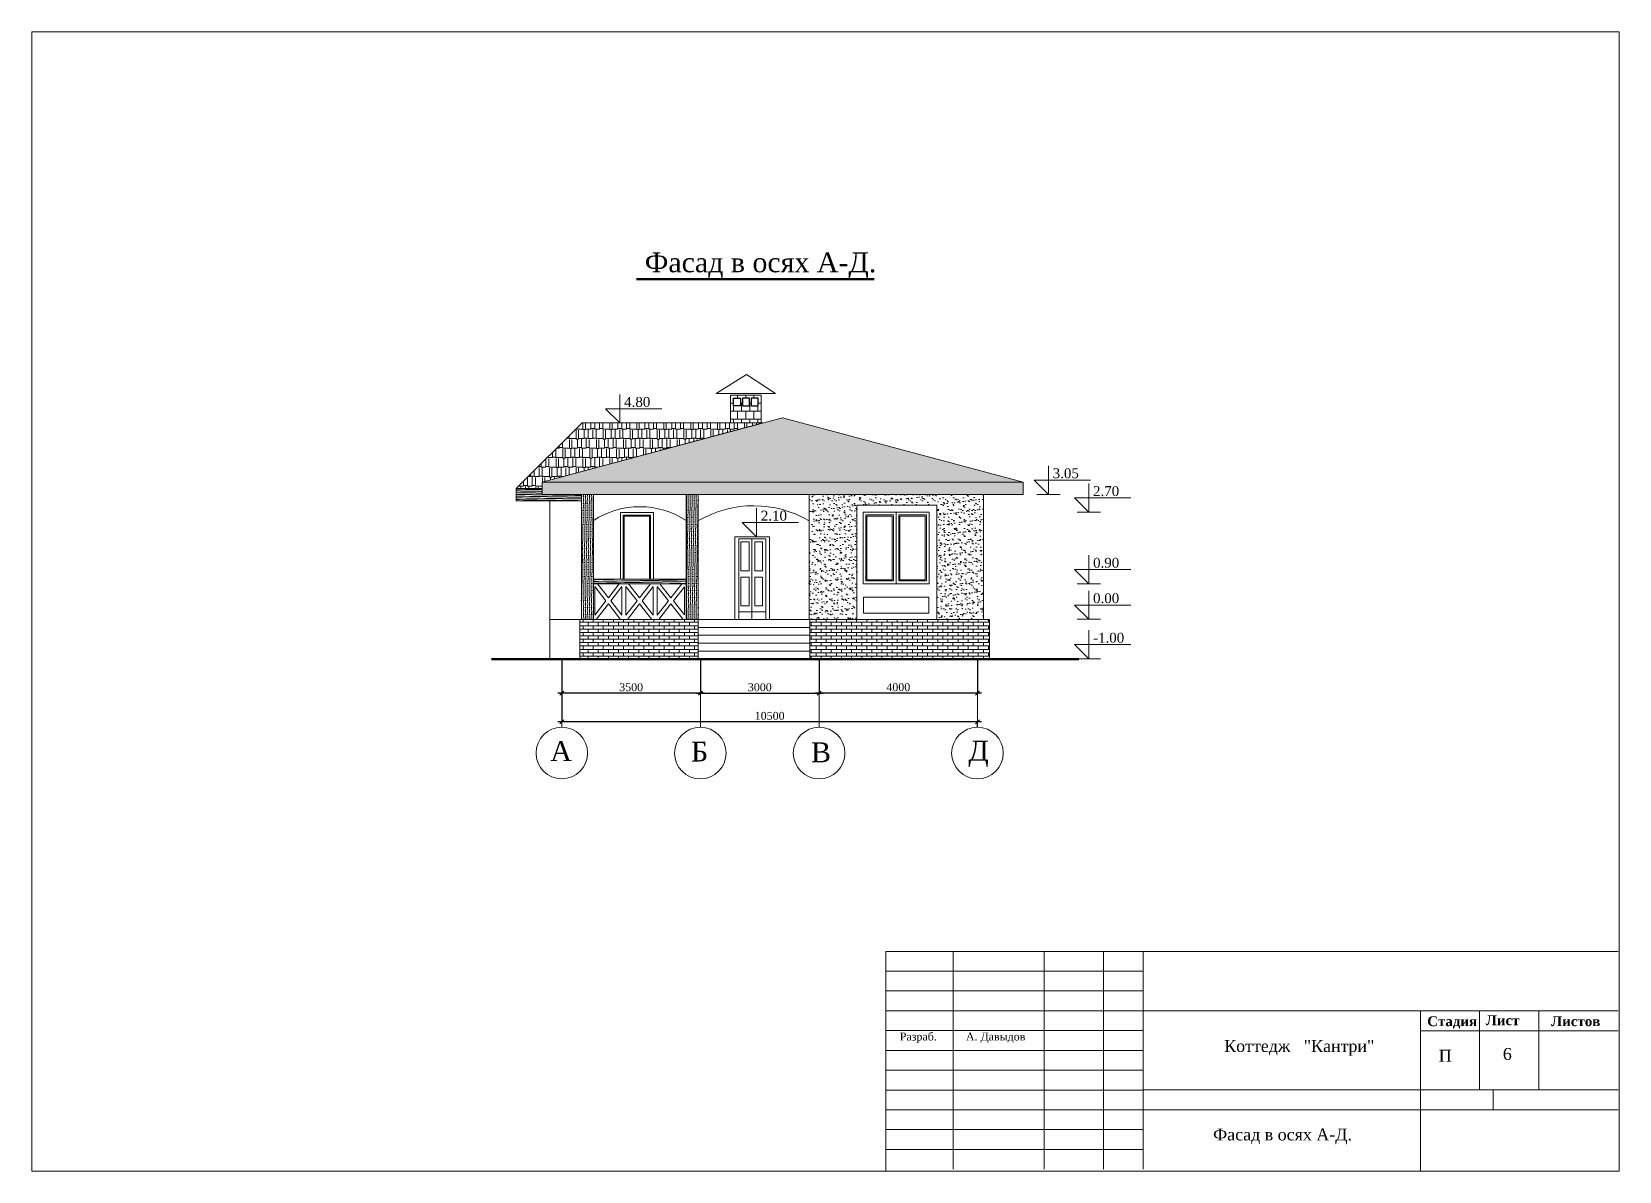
# Model space of a CAD drawing. Extents: x 1526320 to 3332998, y -546296 to 333165.
# Drawn here: x 1797402 to 1837504, y -267594 to -238809 of the extents above; entities that cross this region are included whole.
import ezdxf

# ---------------------------------------------------------------- set-up
doc = ezdxf.new("R2010")
doc.units = 0
doc.header["$LTSCALE"] = 500
doc.header["$MEASUREMENT"] = 0
doc.layers.get('0').update_dxf_attribs({"linetype": 'CONTINUOUS', "lineweight": 0})
doc.layers.add('Для печати', color=250, linetype='CONTINUOUS', lineweight=0)
doc.styles.add('NAKLON', font='TIMESBD.TTF', dxfattribs={"height": 500})
doc.styles.get("Standard").update_dxf_attribs({"font": 'TIMES.TTF', "height": 150})
doc.dimstyles.new('ISO-25', dxfattribs={"dimtxt": 300, "dimasz": 100, "dimexe": 0, "dimexo": 0, "dimgap": 50, "dimtad": 1, "dimdec": 0, "dimrnd": 10, "dimtxsty": 'Standard', "dimblk": 'OBLIQUE', "dimcen": 100, "dimdle": 100, "dimadec": 0, "dimazin": 0, "dimtfac": 1, "dimtdec": 0, "dimtmove": 0, "dimatfit": 3, "dimldrblk": 'OBLIQUE', "dimfxl": 0, "dimarcsym": 0})

msp = doc.modelspace()

# ---------------------------------------------------------------- texts
at = {"layer": 'Для печати', "color": 250, "linetype": 'Continuous', "lineweight": 15, "ltscale": 0.13}
msp.add_text('Фасад в осях А-Д.', height=500, dxfattribs=at).set_placement((1812887.2, -244884.8))
at = {"layer": 'Для печати', "color": 250, "linetype": 'Continuous', "lineweight": 15}
for s, height, p in [('4.80', 250, (1812366.8, -248284.9)), ('3.05', 250, (1823192.4, -250088.4)), ('2.70', 250, (1824210.8, -250537.5)), ('2.10', 250, (1815819.4, -251158.9)), ('0.90', 250, (1824212.4, -252347.4)), ('0.00', 250, (1824212, -253243.7)), ('-1.00', 250, (1824211.9, -254242.8)), ('Разраб.', 200, (1819328.5, -264290.8)), ('А. Давыдов', 200, (1820998.9, -264290.8)), ('П', 300, (1832945.4, -264824.3)), ('6', 300, (1834562.9, -264779.9)), ('Фасад в осях А-Д.', 300, (1827243.5, -266815.6))]:
    msp.add_text(s, height=height, dxfattribs=at).set_placement(p)
at = {"layer": 'Для печати', "color": 250, "linetype": 'Continuous', "lineweight": 5}
for s, p in [('А', (1810501.2, -257231)), ('Б', (1814055.6, -257243.8)), ('В', (1817087.6, -257260.8)), ('Д', (1821060, -257220))]:
    msp.add_text(s, height=500, dxfattribs=at).set_placement(p)
at = {"layer": 'Для печати', "color": 250, "linetype": 'Continuous', "lineweight": 15, "ltscale": 0.13, "style": 'NAKLON'}
for s, p in [('Стадия', (1832652.8, -263929.2)), ('Лист', (1834132.3, -263905)), ('Листов', (1835781.6, -263929.2))]:
    msp.add_text(s, height=250, dxfattribs=at).set_placement(p)
at = {"layer": 'Для печати', "color": 250, "linetype": 'Continuous', "lineweight": 9}
msp.add_text('Коттедж   "Кантри"', height=300, dxfattribs=at).set_placement((1827524.9, -264580.7))

# ---------------------------------------------------------------- blocks, each defined once
blk = doc.blocks.new('_Oblique')
at = {"color": 0, "linetype": 'ByBlock', "lineweight": -2}
blk.add_line((-0.5, -0.5), (0.5, 0.5), dxfattribs=at)
blk = doc.blocks.new('*D49')
at = {"layer": 'Для печати', "color": 0, "linetype": 'Continuous', "lineweight": -2, "ltscale": 0.13}
for p, q in [((1817292, -254669), (1817292, -255519)), ((1821292, -254680), (1821292, -255519)), ((1821392, -255519), (1817192, -255519))]:
    blk.add_line(p, q, dxfattribs=at)
at = {"layer": 'Для печати', "color": 0, "linetype": 'Continuous', "lineweight": -2, "ltscale": 0.13, "xscale": 100, "yscale": 100, "zscale": 100, "rotation": 180}
blk.add_blockref('_Oblique', (1817292, -255519), dxfattribs=at)
at = {"layer": 'Для печати', "color": 0, "linetype": 'Continuous', "lineweight": -2, "ltscale": 0.13, "xscale": 100, "yscale": 100, "zscale": 100}
blk.add_blockref('_Oblique', (1821292, -255519), dxfattribs=at)
at = {"layer": 'Для печати', "color": 0, "linetype": 'Continuous', "lineweight": 5, "ltscale": 0.13, "insert": (1819292, -255368), "char_height": 200, "attachment_point": 5}
blk.add_mtext('4000', dxfattribs=at)
blk = doc.blocks.new('*D50')
at = {"layer": 'Для печати', "color": 0, "linetype": 'Continuous', "lineweight": -2, "ltscale": 0.13}
for p, q in [((1810793, -254695), (1810793, -256243)), ((1821392, -256243), (1810693, -256243)), ((1821292, -256378), (1821292, -256243))]:
    blk.add_line(p, q, dxfattribs=at)
at = {"layer": 'Для печати', "color": 0, "linetype": 'Continuous', "lineweight": -2, "ltscale": 0.13, "xscale": 100, "yscale": 100, "zscale": 100, "rotation": 180}
blk.add_blockref('_Oblique', (1810793, -256243), dxfattribs=at)
at = {"layer": 'Для печати', "color": 0, "linetype": 'Continuous', "lineweight": -2, "ltscale": 0.13, "xscale": 100, "yscale": 100, "zscale": 100}
blk.add_blockref('_Oblique', (1821292, -256243), dxfattribs=at)
at = {"layer": 'Для печати', "color": 0, "linetype": 'Continuous', "lineweight": 5, "ltscale": 0.13, "insert": (1816042, -256091), "char_height": 200, "attachment_point": 5}
blk.add_mtext('10500', dxfattribs=at)
blk = doc.blocks.new('*D51')
at = {"layer": 'Для печати', "color": 0, "linetype": 'Continuous', "lineweight": -2, "ltscale": 0.13}
for p, q in [((1810793, -254695), (1810793, -255519)), ((1814293, -254684), (1814293, -255519)), ((1814393, -255519), (1810693, -255519))]:
    blk.add_line(p, q, dxfattribs=at)
at = {"layer": 'Для печати', "color": 0, "linetype": 'Continuous', "lineweight": -2, "ltscale": 0.13, "xscale": 100, "yscale": 100, "zscale": 100, "rotation": 180}
blk.add_blockref('_Oblique', (1810793, -255519), dxfattribs=at)
at = {"layer": 'Для печати', "color": 0, "linetype": 'Continuous', "lineweight": -2, "ltscale": 0.13, "xscale": 100, "yscale": 100, "zscale": 100}
blk.add_blockref('_Oblique', (1814293, -255519), dxfattribs=at)
at = {"layer": 'Для печати', "color": 0, "linetype": 'Continuous', "lineweight": 5, "ltscale": 0.13, "insert": (1812543, -255368), "char_height": 200, "attachment_point": 5}
blk.add_mtext('3500', dxfattribs=at)
blk = doc.blocks.new('*D52')
at = {"layer": 'Для печати', "color": 0, "linetype": 'Continuous', "lineweight": -2, "ltscale": 0.13}
for p, q in [((1814293, -254684), (1814293, -255519)), ((1817292, -254669), (1817292, -255519)), ((1814193, -255519), (1817392, -255519))]:
    blk.add_line(p, q, dxfattribs=at)
at = {"layer": 'Для печати', "color": 0, "linetype": 'Continuous', "lineweight": -2, "ltscale": 0.13, "xscale": 100, "yscale": 100, "zscale": 100, "rotation": 180}
blk.add_blockref('_Oblique', (1814293, -255519), dxfattribs=at)
at = {"layer": 'Для печати', "color": 0, "linetype": 'Continuous', "lineweight": -2, "ltscale": 0.13, "xscale": 100, "yscale": 100, "zscale": 100}
blk.add_blockref('_Oblique', (1817292, -255519), dxfattribs=at)
at = {"layer": 'Для печати', "color": 0, "linetype": 'Continuous', "lineweight": 5, "ltscale": 0.13, "insert": (1815793, -255368), "char_height": 200, "attachment_point": 5}
blk.add_mtext('3000', dxfattribs=at)

# ---------------------------------------------------------------- dimensions: what is measured, and where the dimension line sits
at = {"layer": 'Для печати', "color": 250, "linetype": 'Continuous', "lineweight": 5, "ltscale": 0.13}
dim = msp.add_linear_dim(base=(1810792.6, -255519.5), p1=(1814292.7, -254684.2), p2=(1810792.6, -254695.4), angle=180, dimstyle='ISO-25', dxfattribs=at)
dim.commit()
dim.dimension.update_dxf_attribs({"geometry": '*D51', "text_midpoint": (1812542.6, -255367.7)})
at = {"layer": 'Для печати', "color": 250, "linetype": 'Continuous', "lineweight": 5}
for base, p1, p2, picture, middle in [((1810792.5505, -256243.1387), (1821292.102, -256378.3136), (1810792.5505, -254695.3923), '*D50', (1816042.3263, -256091.4084)), ((1817292.3, -255519.5), (1821292.1, -254680.4), (1817292.3, -254669.4), '*D49', (1819292.2, -255367.7))]:
    dim = msp.add_linear_dim(base=base, p1=p1, p2=p2, angle=180, dimstyle='ISO-25', dxfattribs=at)
    dim.commit()
    dim.dimension.update_dxf_attribs({"geometry": picture, "text_midpoint": middle})
dim = msp.add_linear_dim(base=(1817292.3, -255519.5), p1=(1814292.7, -254684.2), p2=(1817292.3, -254669.4), dimstyle='ISO-25', dxfattribs=at)
dim.commit()
dim.dimension.update_dxf_attribs({"geometry": '*D52', "text_midpoint": (1815792.5, -255367.7)})

# ---------------------------------------------------------------- hatches: boundary and pattern name
at = {"layer": 'Для печати', "linetype": 'Continuous', "lineweight": 0, "ltscale": 1.3}
h = msp.add_hatch(dxfattribs=at)
h.set_pattern_fill('AR-B88', color=250, style=0)
h.set_pattern_definition([(180, (2369460.88, 49906.3), (0, 203.2), []), (90, (2369460.88, 49906.31), (101.6, 203.2), [203.2, -203.2])])
h.paths.add_polyline_path([(1815530.5, -248063.5), (1815354.5, -248063.5), (1815354.5, -248258.9), (1815530.5, -248258.9)], flags=16)
h.paths.add_polyline_path([(1815127.6, -248063.5), (1815303.6, -248063.5), (1815303.6, -248258.9), (1815127.6, -248258.9)], flags=16)
h.paths.add_polyline_path([(1815753.5, -248063.5), (1815577.5, -248063.5), (1815577.5, -248258.9), (1815753.5, -248258.9)], flags=16)
h.paths.add_polyline_path([(1815827.8, -247993.1), (1815053.2, -247993.1), (1815053.2, -248692.3), (1815827.8, -248692.2)])
at = {"layer": 'Для печати', "linetype": 'Continuous', "lineweight": 0, "ltscale": 0.13}
h = msp.add_hatch(dxfattribs=at)
h.set_pattern_fill('AR-RSHKE', color=250, scale=18, style=0)
h.set_pattern_definition([(180, (3632102.2, -39895.14), (-459, 216), [108, -90, 126, -54, 162, -72]), (180, (3631994.2, -39886.14), (-459, 216), [90, -342, 72, -108]), (180, (3631778.2, -39908.64), (-459, 216), [54, -558]), (90, (3632102.2, -39895.14), (153, 216), [207, -657]), (90, (3631994.2, -39895.14), (153, 216), [202.5, -661.5]), (90, (3631904.2, -39895.14), (153, 216), [189, -675]), (90, (3631778.2, -39908.64), (153, 216), [207, -657]), (90, (3631724.2, -39908.64), (153, 216), [207, -657]), (90, (3631562.2, -39895.14), (153, 216), [198, -666])])
h.paths.add_polyline_path([(1822442.4, -250185.7), (1816367.3, -248558.1), (1810292.2, -250185.7)])
h = msp.add_hatch(dxfattribs=at)
h.set_pattern_fill('AR-RSHKE', color=250, scale=20, style=0)
h.set_pattern_definition([(180, (3393766.6, -56365.74), (-510, 240), [120, -100, 140, -60, 180, -80]), (180, (3393646.6, -56355.74), (-510, 240), [100, -380, 80, -120]), (180, (3393406.6, -56380.74), (-510, 240), [60, -620]), (90, (3393766.59, -56365.74), (170, 240), [230, -730]), (90, (3393646.59, -56365.74), (170, 240), [225, -735]), (90, (3393546.59, -56365.74), (170, 240), [210, -750]), (90, (3393406.59, -56380.74), (170, 240), [230, -730]), (90, (3393346.59, -56380.74), (170, 240), [230, -730]), (90, (3393166.59, -56365.74), (170, 240), [220, -740])])
edge = h.paths.add_edge_path()
edge.add_line((1810291.9, -250345.1), (1810291.4, -250185.8))
edge.add_line((1810291.4, -250185.8), (1815867.3, -248692.1))
edge.add_line((1815867.3, -248692.1), (1811308.1, -248692.1))
edge.add_line((1811308.1, -248692.1), (1809642.4, -250345.1))
edge.add_line((1809642.4, -250345.1), (1810291.9, -250345.1))
at = {"layer": 'Для печати', "linetype": 'Continuous', "lineweight": 15, "ltscale": 0.13}
h = msp.add_hatch(dxfattribs=at)
h.set_pattern_fill('ANSI36', color=250, scale=400, angle=137, style=0)
h.set_pattern_definition([(358, (3632102.2, -39895.14), (85.7017225, -53.0232473), [125, -25, 0, -25])])
h.paths.add_polyline_path([(1810291.4, -250185.7), (1822442.4, -250185.7), (1822442.4, -250495.8), (1810291.8, -250495.8)])
at = {"layer": 'Для печати', "linetype": 'Continuous', "lineweight": 0, "ltscale": 0.13}
h = msp.add_hatch(dxfattribs=at)
h.set_pattern_fill('ANSI36', color=250, scale=350, angle=136, style=0)
h.set_pattern_definition([(359, (3632102.2, -39895.14), (75.7872964, -45.0795365), [109.375, -21.875, 0, -21.875])])
edge = h.paths.add_edge_path()
edge.add_line((1811291.3, -250495.9), (1811291.3, -250657.1))
edge.add_line((1811291.3, -250657.1), (1809641.8, -250657.1))
edge.add_line((1809641.8, -250657.1), (1809641.8, -250345.2))
edge.add_line((1809641.8, -250345.2), (1810291.8, -250345.2))
edge.add_line((1810291.8, -250345.2), (1810291.8, -250495.9))
edge.add_line((1810291.8, -250495.9), (1811291.2, -250495.9))
h = msp.add_hatch(dxfattribs=at)
h.set_pattern_fill('ANSI36', color=250, scale=400, angle=44, style=0)
h.set_pattern_definition([(89, (-12669.26, -77531.435), (-48.4652992, 88.3592936), [125, -25, 0, -25])])
h.paths.add_polyline_path([(1811590.5, -253654.4), (1811290.6, -253654.4), (1811291.1, -250495.8), (1811590.9, -250495.9)])
h = msp.add_hatch(dxfattribs=at)
h.set_pattern_fill('ANSI36', color=250, scale=400, angle=44, style=0)
h.set_pattern_definition([(89, (-10022.11, -77535.013), (-48.4652992, 88.3592936), [125, -25, 0, -25])])
h.paths.add_polyline_path([(1814237.7, -253658), (1813937.8, -253658), (1813938.2, -250499.4), (1814238.1, -250499.4)])
h = msp.add_hatch(dxfattribs=at)
h.set_pattern_fill('AR-SAND', color=250, scale=100, style=0)
h.set_pattern_definition([(37.5, (211190.74, -56365.73), (-6.299336, 192.682377), [0, -152, 0, -170, 0, -162.5]), (7.5, (211190.74, -56365.73), (176.97767, 282.214607), [0, -82, 0, -137, 0, -52.5]), (327.5, (211067.74, -56365.73), (311.414186, 0.565905), [0, -50, 0, -180, 0, -235]), (317.5, (211067.74, -56365.73), (300.61266, 87.767556), [0, -25, 0, -118, 0, -135])])
h.paths.add_polyline_path([(1817042, -250495.7), (1821442, -250495.7), (1821442, -253656.7), (1817042.5, -253656.7)])
h.paths.add_polyline_path([(1818245.1, -250770.3), (1820267.8, -250770.3), (1820267.8, -253652.4), (1818245.1, -253652.4)], flags=16)
at = {"layer": 'Для печати', "linetype": 'Continuous', "lineweight": 15, "ltscale": 0.13}
h = msp.add_hatch(dxfattribs=at)
h.set_pattern_fill('ANSI36', color=250, scale=350, angle=136, style=0)
h.set_pattern_definition([(181, (249666.497, -56362.852), (-75.7872964, -45.0795365), [109.375, -21.875, 0, -21.875])])
h.paths.add_polyline_path([(1811590.7, -252754.8), (1813937.2, -252756.5), (1813937.2, -252638.5), (1811590.6, -252638.5)])
at = {"layer": 'Для печати', "linetype": 'Continuous', "lineweight": 0, "ltscale": 0.13}
h = msp.add_hatch(dxfattribs=at)
h.set_pattern_fill('AR-BRSTD', color=250, scale=32, style=0)
h.paths.add_polyline_path([(1821592.4, -253656.7), (1811244.8, -253656.7), (1811245.2, -254656.9), (1821592.4, -254656.9)])
h.paths.add_polyline_path([(1817056.3, -253656.6), (1814239.1, -253654.8), (1814239.1, -254654.7), (1817055.9, -254654.7)])
at = {"layer": 'Для печати', "linetype": 'Continuous', "lineweight": 15, "ltscale": 0.13}
h = msp.add_hatch(dxfattribs=at)
h.set_pattern_fill('ANSI31', color=250, scale=1600, angle=135, style=0)
h.set_pattern_definition([(180, (15.4, -55.4), (-4e-14, -200), [])])
h.paths.add_polyline_path([(1817056.6, -253710.2), (1814254.5, -253710.2), (1814254.5, -254710.1), (1817056.6, -254710.1)])

# ---------------------------------------------------------------- linework, layer by layer
at = {"layer": 'Для печати', "color": 250, "linetype": 'Continuous', "lineweight": 50, "ltscale": 0.13}
for p, q in [((1818682.2, -245056.1), (1812681.4, -245056.1)), ((1823851, -254656.9), (1809013.7, -254656.9))]:
    msp.add_line(p, q, dxfattribs=at)
at = {"layer": 'Для печати', "color": 250, "linetype": 'Continuous', "lineweight": 15}
for p, q in [((1812258.3, -248691.6), (1812258.3, -247971.6)), ((1812258.3, -248691.6), (1811898.3, -248331.6)), ((1811898.3, -248331.6), (1813320.6, -248331.6)), ((1811962.6, -248691.6), (1812554, -248691.6)), ((1823083.9, -250495.1), (1823083.9, -249775.1)), ((1822723.9, -250135.1), (1824146.2, -250135.1)), ((1823083.9, -250495.1), (1822723.9, -250135.1)), ((1824102.4, -250944.2), (1824102.4, -250224.2)), ((1822788.2, -250495.1), (1823379.6, -250495.1)), ((1824102.4, -250944.2), (1823742.4, -250584.2)), ((1823742.4, -250584.2), (1825164.6, -250584.2)), ((1812270.2, -250955), (1812270.2, -252639.1)), ((1812339.7, -251019.7), (1812339.7, -252639.3)), ((1812339.7, -251019.7), (1813035.2, -251019.7)), ((1813035.2, -251019.5), (1813035.2, -252638)), ((1813104.8, -250953.9), (1813104.8, -252639.1)), ((1815710.9, -251565.5), (1815710.9, -250845.6)), ((1818402, -250949.3), (1820070.8, -250948.6)), ((1818402, -250950), (1818402, -252752.9)), ((1818471.6, -251014.7), (1819167.1, -251014.7)), ((1818471.6, -251014.7), (1818471.6, -252683.9)), ((1819167.1, -251014.5), (1819167.1, -252683.9)), ((1819236.6, -250949), (1819236.6, -252752.6)), ((1819305.6, -251014.5), (1819305.6, -252683.9)), ((1820001.1, -251014.7), (1819305.6, -251014.7)), ((1820001.1, -251014.7), (1820001.1, -252683.9)), ((1820070.8, -250949.4), (1820070.8, -252752.9)), ((1823806.7, -250944.2), (1824398.1, -250944.2)), ((1812367.5, -251049.4), (1812367.5, -252639.3)), ((1812367.5, -251049.4), (1813007.4, -251049.4)), ((1813007.4, -251049.4), (1813007.4, -252638.9)), ((1815710.9, -251565.5), (1815350.9, -251205.6)), ((1815350.9, -251205.6), (1816773.2, -251205.6)), ((1818499.4, -251044.4), (1819139.2, -251044.4)), ((1818499.4, -251044.4), (1818499.4, -252656.1)), ((1819139.2, -251044.4), (1819139.2, -252656.1)), ((1819333.5, -251044.4), (1819333.5, -252656.1)), ((1819973.3, -251044.4), (1819333.5, -251044.4)), ((1819973.3, -251044.4), (1819973.3, -252656.1)), ((1815216.3, -251564.9), (1815991.4, -251564.9)), ((1815266.3, -251614.9), (1815941.3, -251614.9)), ((1815266.3, -251614.9), (1815266.3, -253656.7)), ((1815266.4, -251614.9), (1815266.4, -253656.7)), ((1815311.9, -251694.9), (1815526.9, -251694.9)), ((1815311.9, -251694.9), (1815311.9, -252424.9)), ((1815415.2, -251565.5), (1816006.6, -251565.5)), ((1815526.9, -251694.9), (1815526.9, -252424.9)), ((1815591.4, -251614.9), (1815591.4, -253656.7)), ((1815671.4, -251694.9), (1815861.4, -251694.9)), ((1815671.4, -251694.9), (1815671.4, -252424.9)), ((1815861.4, -251694.9), (1815861.4, -252424.9)), ((1815941.4, -251614.9), (1815941.4, -253656.7)), ((1816041.6, -251565.4), (1816041.2, -253656.7)), ((1824103.9, -252754.1), (1824103.9, -252034.1)), ((1815311.9, -252424.9), (1815526.9, -252424.9)), ((1815311.9, -252584.9), (1815526.9, -252584.9)), ((1815311.9, -252584.9), (1815311.9, -253314.9)), ((1815526.9, -252584.9), (1815526.9, -253314.9)), ((1815671.4, -252424.9), (1815861.4, -252424.9)), ((1815671.4, -252584.9), (1815861.4, -252584.9)), ((1815671.4, -252584.9), (1815671.4, -253314.9)), ((1815861.4, -252584.9), (1815861.4, -253314.9)), ((1823743.9, -252394.1), (1825166.2, -252394.1)), ((1824103.9, -252754.1), (1823743.9, -252394.1)), ((1818402, -252752.9), (1820070.7, -252752.3)), ((1818471.6, -252683.9), (1819167.1, -252683.9)), ((1818499.4, -252656.1), (1819139.2, -252656.1)), ((1820001.1, -252683.9), (1819305.6, -252683.9)), ((1819973.3, -252656.1), (1819333.5, -252656.1)), ((1823808.2, -252754.1), (1824399.6, -252754.1)), ((1824103.5, -253650.4), (1824103.5, -252930.4)), ((1815311.9, -253314.9), (1815526.9, -253314.9)), ((1815671.4, -253314.9), (1815861.4, -253314.9)), ((1823743.5, -253290.4), (1825165.8, -253290.4)), ((1824103.5, -253650.4), (1823743.5, -253290.4)), ((1815268.2, -253464.9), (1815941.4, -253464.9)), ((1823807.8, -253650.4), (1824399.2, -253650.4)), ((1824103.5, -254649.5), (1824103.5, -253929.5)), ((1824103.5, -254649.5), (1823743.5, -254289.5)), ((1823743.5, -254289.5), (1825165.7, -254289.5)), ((1823807.8, -254649.5), (1824399.1, -254649.5)), ((1820677.7, -267542.1), (1820678.6, -262042.1)), ((1822977.7, -267542.4), (1822978.6, -262042.4)), ((1824477.7, -267542.7), (1824478.6, -262042.7)), ((1825477.7, -267542.9), (1825478.6, -262042.9)), ((1818978.5, -262541.8), (1825478.5, -262542.9)), ((1818978.3, -263541.8), (1825478.3, -263542.9)), ((1818978.3, -264041.8), (1825478.3, -264042.9)), ((1832480.2, -264044.8), (1837480.2, -264045.6)), ((1818978.1, -265041.8), (1825478.1, -265042.9)), ((1818978, -265541.8), (1825478, -265542.9)), ((1818977.9, -266041.8), (1837477.9, -266044.8)), ((1818977.9, -266541.8), (1825477.9, -266542.9)), ((1818977.8, -267041.8), (1825477.8, -267042.9))]:
    msp.add_line(p, q, dxfattribs=at)
at = {"layer": 'Для печати', "color": 250, "linetype": 'Continuous', "lineweight": 5}
for p, q in [((1810792.6, -254695.4), (1810792.6, -256377.2)), ((1814292.7, -254684.2), (1814292.7, -256378.3)), ((1817292.3, -254669.4), (1817292.3, -256378.3)), ((1821292.1, -254669.4), (1821292.1, -256378.3))]:
    msp.add_line(p, q, dxfattribs=at)
at = {"layer": 'Для печати', "color": 250, "linetype": 'Continuous', "lineweight": 15, "ltscale": 0.13}
for p, q in [((1818978, -262045.9), (1837480, -262045.9)), ((1818978, -267583), (1818978, -262045.9)), ((1825472.2, -263037.3), (1818980.8, -263037.3)), ((1819003.3, -263541.2), (1837474.3, -263541.2)), ((1832480.6, -263540.2), (1832480.6, -267594.2)), ((1833977.2, -263540.2), (1833977.2, -265538.1)), ((1835473.8, -263540.2), (1835473.8, -265538.1)), ((1818990.7, -264544.2), (1825478.5, -264544.2)), ((1825479.6, -265538.3), (1832473.4, -265538.3)), ((1832473.4, -265538.3), (1837474, -265538.3)), ((1834322.5, -265538.1), (1834322.5, -266041.2))]:
    msp.add_line(p, q, dxfattribs=at)
at = {"layer": 'Для печати', "color": 250, "linetype": 'Continuous', "lineweight": 0, "ltscale": 0.13}
msp.add_lwpolyline([(1837504.2, -267592.5), (1797401.6, -267592.5), (1797401.6, -238809.3), (1837504.2, -238809.3)], close=True, dxfattribs=at)
at = {"layer": 'Для печати', "color": 250, "linetype": 'Continuous', "lineweight": 15, "ltscale": 1.3}
for points in [[(1814692.7, -247948.7), (1815456.1, -247470.5), (1816191.3, -247947.8)], [(1815827.8, -247993.1), (1815053.2, -247993.1), (1815053.2, -248692.3), (1815827.8, -248692.2)]]:
    msp.add_lwpolyline(points, close=True, dxfattribs=at)
at = {"layer": 'Для печати', "color": 250, "linetype": 'Continuous', "lineweight": 30, "ltscale": 1.3}
for points in [[(1815127.6, -248063.5), (1815303.6, -248063.5), (1815303.6, -248258.9), (1815127.6, -248258.9)], [(1815530.5, -248063.5), (1815354.5, -248063.5), (1815354.5, -248258.9), (1815530.5, -248258.9)], [(1815753.5, -248063.5), (1815577.5, -248063.5), (1815577.5, -248258.9), (1815753.5, -248258.9)]]:
    msp.add_lwpolyline(points, close=True, dxfattribs=at)
at = {"layer": 'Для печати', "color": 250, "linetype": 'Continuous', "lineweight": 15, "ltscale": 0.13}
for points in [[(1822442.4, -250185.7), (1816367.3, -248558.1), (1810292.2, -250185.7), (1822442.4, -250185.7)], [(1810291.9, -250345.1), (1810291.4, -250185.8), (1815867.3, -248692.1), (1811308.1, -248692.1), (1811308.1, -248692.1), (1809642.4, -250345.1), (1810291.9, -250345.1)], [(1811291.3, -250495.9), (1811291.3, -250657.1), (1809641.8, -250657.1), (1809641.8, -250345.2), (1810291.8, -250345.2), (1810291.8, -250495.9), (1811291.2, -250495.9)], [(1811622.2, -252824.3), (1811904.9, -253184), (1811622.1, -253544), (1811622.1, -252825)], [(1811690.7, -252753.1), (1811967, -253105), (1812243.5, -252753.1), (1811690.7, -252753.1)], [(1812311.7, -252824.6), (1812029.1, -253184), (1812311.7, -253543.7), (1812311.7, -252824.6)], [(1812411.2, -252824.6), (1812693.9, -253184), (1812411.2, -253543.7), (1812411.2, -252824.6)], [(1813032.2, -252753.1), (1812756, -253105), (1812479.5, -252753.1), (1813032.2, -252753.1)], [(1813100.8, -252824.3), (1812818, -253184), (1813100.8, -253544), (1813100.8, -252825)], [(1813202.2, -252825.5), (1813484.8, -253184.9), (1813202.2, -253544.7), (1813202.2, -252825.5)], [(1813823.2, -252754), (1813546.9, -253105.9), (1813270.4, -252754), (1813823.2, -252754)], [(1813889.5, -252828), (1813609, -253184.9), (1813889.7, -253542.3), (1813889.5, -252828)], [(1811967, -253262.9), (1811660.7, -253652.8), (1812273.3, -253652.8), (1811967, -253262.9)], [(1812756, -253262.9), (1813062.3, -253652.8), (1812449.6, -253652.8), (1812756, -253262.9)], [(1813546.9, -253263.9), (1813853.2, -253653.7), (1813240.6, -253653.7), (1813546.9, -253263.9)]]:
    msp.add_lwpolyline(points, dxfattribs=at)
for points in [[(1810291.3, -250185.7), (1822442.4, -250185.7), (1822442.4, -250495.7), (1810292.3, -250495.7)], [(1810291.4, -250185.7), (1822442.4, -250185.7), (1822442.4, -250495.8), (1810291.8, -250495.8)], [(1811590.5, -253654.4), (1811290.6, -253654.4), (1811291.1, -250495.8), (1811590.9, -250495.9)], [(1813936.6, -253656.7), (1821442, -253656.7), (1821442, -250495.7), (1813936.9, -250495.7)], [(1814237.7, -253658), (1813937.8, -253658), (1813938.2, -250499.4), (1814238.1, -250499.4)], [(1817042, -250495.7), (1821442, -250495.7), (1821442, -253656.7), (1817042.5, -253656.7)], [(1810492.8, -253655.9), (1811291.1, -253655.9), (1811291.1, -250657.1), (1810492.8, -250657.1)], [(1813104.8, -252639.1), (1812270.2, -252639.2), (1812270.2, -250955), (1813104.8, -250955)], [(1818245.1, -250770.3), (1820267.8, -250770.3), (1820267.8, -253652.4), (1818245.1, -253652.4)], [(1816041.2, -253656.7), (1815165, -253656.7), (1815165.8, -251564.9), (1816041.6, -251564.9)], [(1811590.7, -252754.8), (1813937.2, -252756.5), (1813937.2, -252638.5), (1811590.6, -252638.5)], [(1818416.2, -253093.8), (1820066.9, -253093.8), (1820066.9, -253492.3), (1818416.2, -253492.3)], [(1810492.9, -253656.7), (1811244.9, -253656.7), (1811245.1, -254656.9), (1810492.9, -254656.9)], [(1821592.4, -253656.7), (1811244.8, -253656.7), (1811245.2, -254656.9), (1821592.4, -254656.9)], [(1817056.3, -253656.6), (1814239.1, -253654.8), (1814239.1, -254654.7), (1817055.9, -254654.7)]]:
    msp.add_lwpolyline(points, close=True, dxfattribs=at)
at = {"layer": 'Для печати', "color": 250, "linetype": 'Continuous', "lineweight": 5}
for centre in [(1810791.4, -257029.9), (1814291.6, -257030.9), (1817291.2, -257030.9), (1821291.4, -257030.9)]:
    msp.add_circle(centre, 651.5, dxfattribs=at)
at = {"layer": 'Для печати', "color": 250, "linetype": 'Continuous', "lineweight": 15, "ltscale": 0.13}
for centre, radius, start, end in [((1812761.5, -252947.1), 2139.3, 56.66514, 123.10828), ((1815638.1, -253550.3), 2767.1, 59.51784, 120.1365)]:
    msp.add_arc(centre, radius, start, end, dxfattribs=at)

msp.set_redraw_order([(e.dxf.handle, doc.entitydb.next_handle()) for e in msp.query("TEXT MTEXT ATTDEF DIMENSION ARC_DIMENSION")])  # texts and dimensions are drawn at this point

doc.saveas('drawing.dxf')
